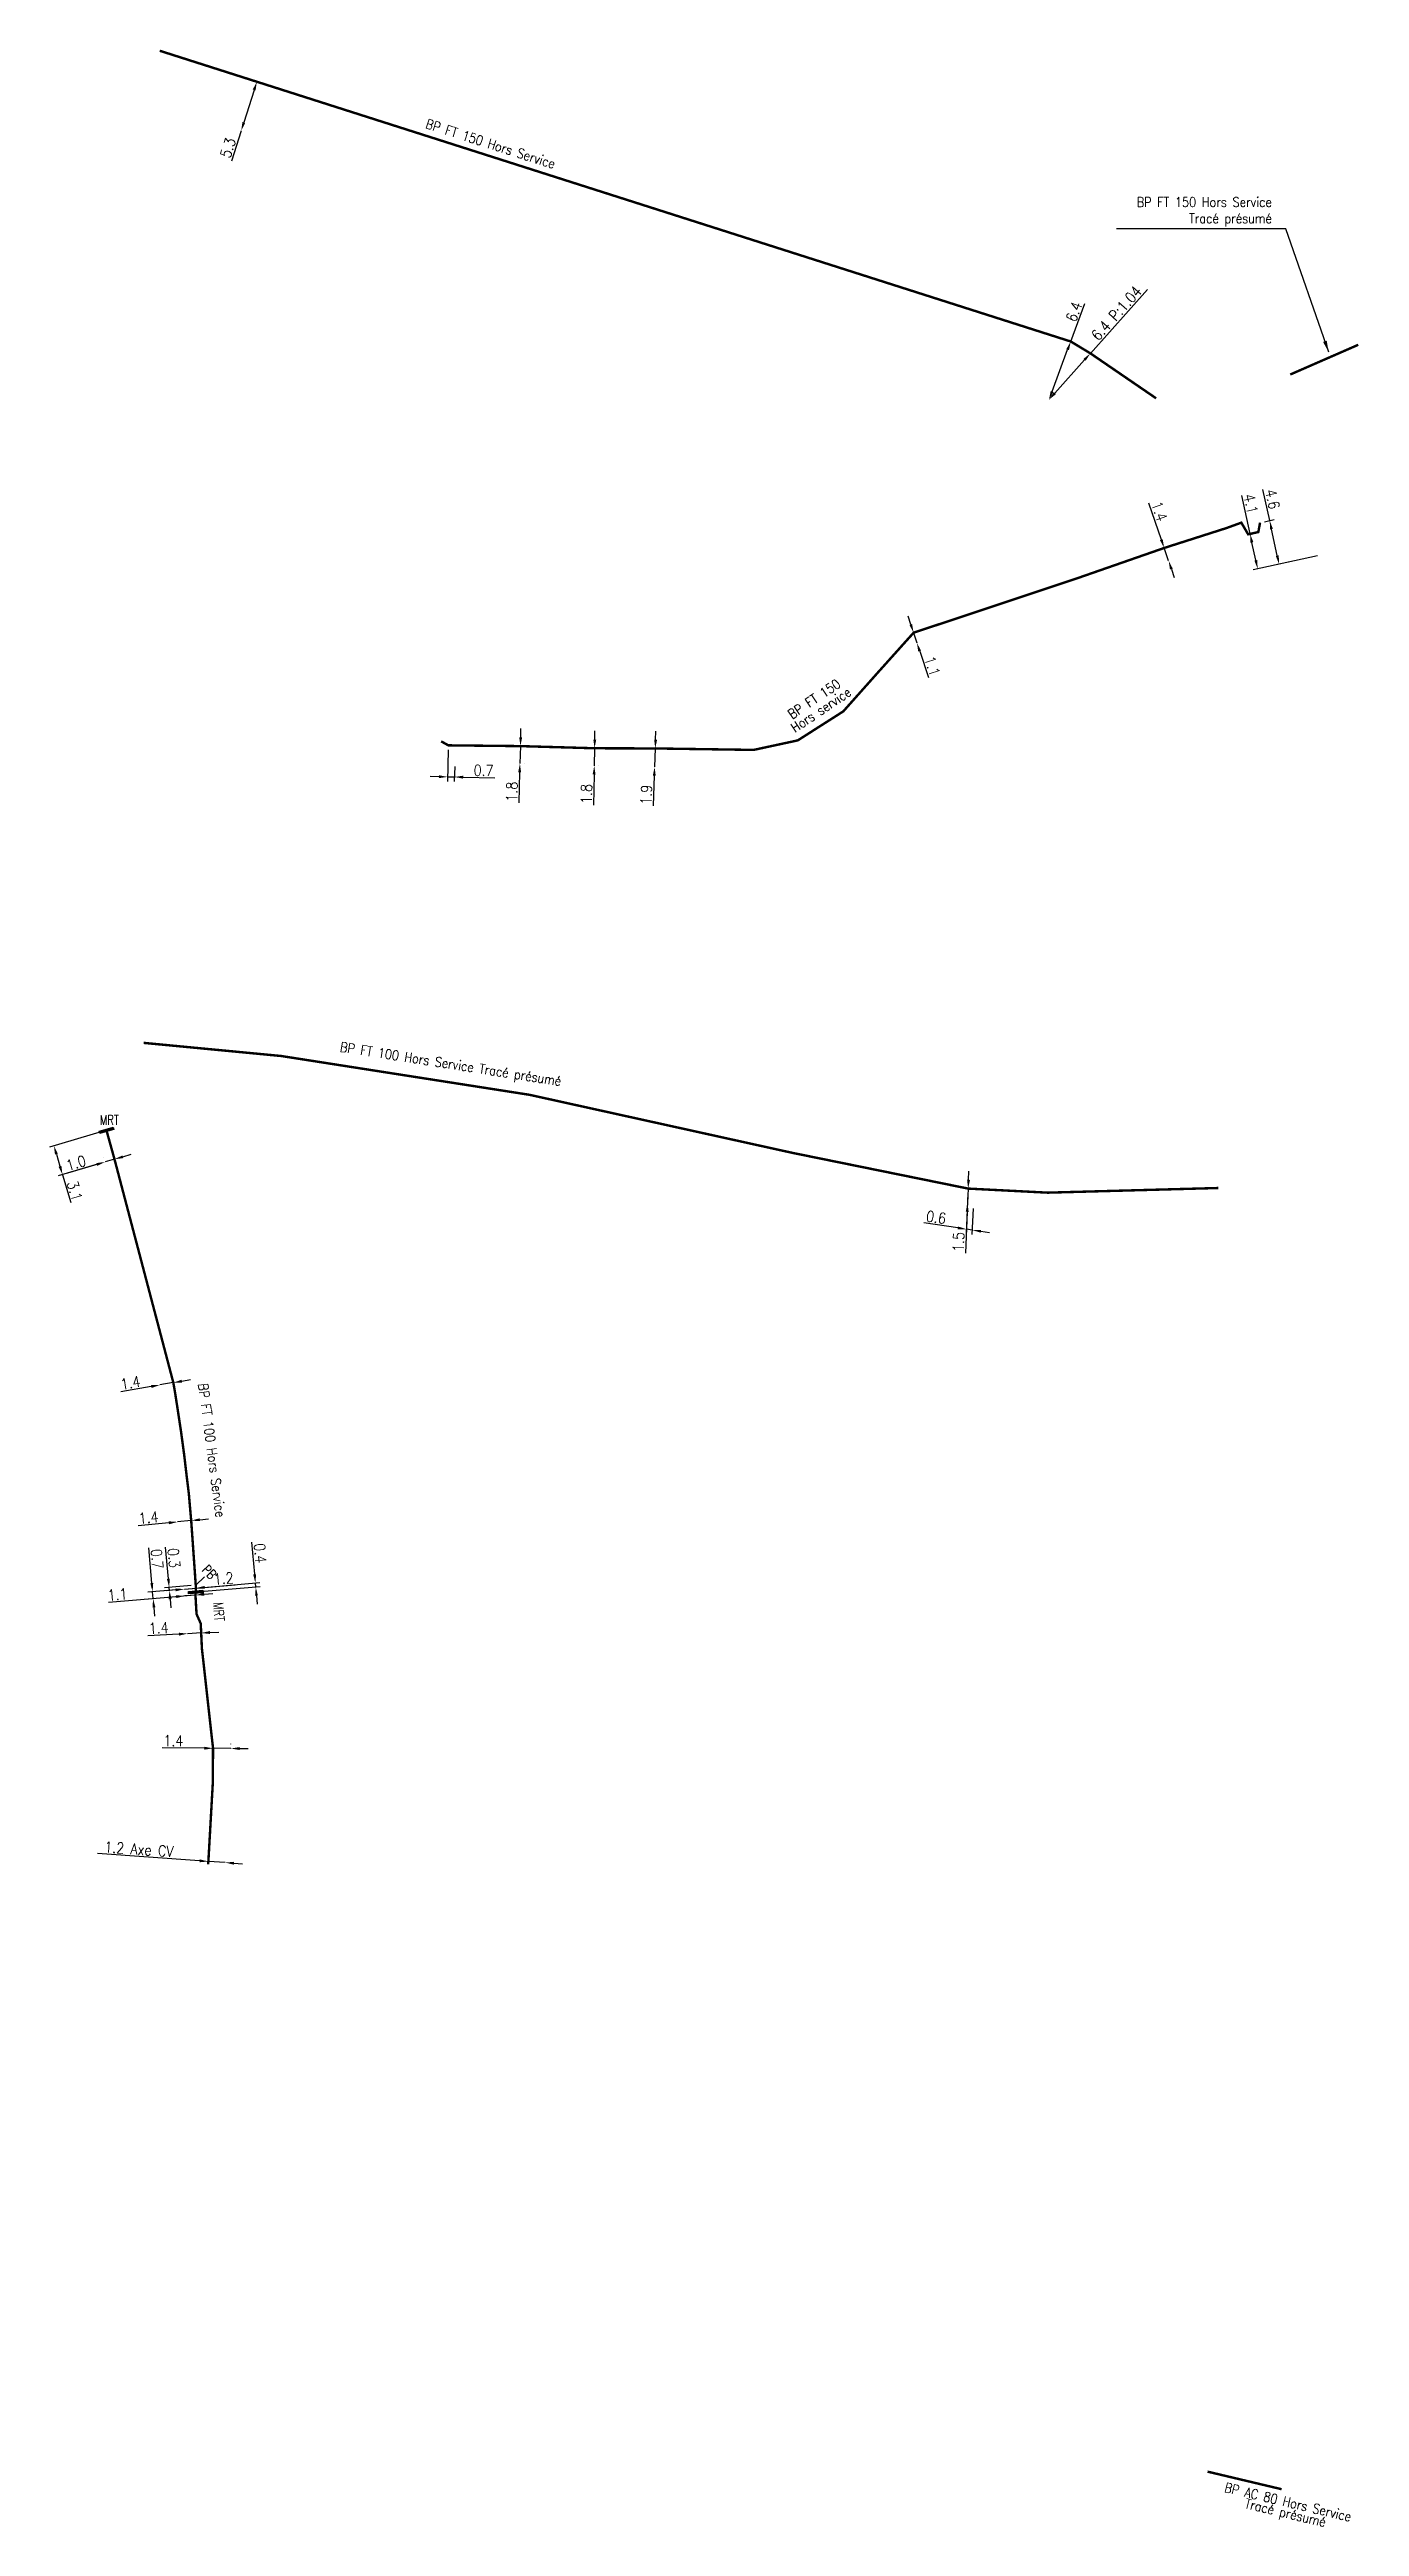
# Model space of a CAD drawing. Header units: millimetres. Extents: x 185000 to 186000, y 128000 to 129005.
# Drawn here: x 185131.6 to 185266.6, y 128466.4 to 128721.6 of the extents above; entities that cross this region are included whole.
import ezdxf
from ezdxf.enums import TextEntityAlignment as Align

# ---------------------------------------------------------------- set-up
doc = ezdxf.new("R2010")
doc.units = ezdxf.units.MM
doc.header["$PDMODE"] = 34
doc.linetypes.add('L_25_FT', pattern=[2000, 1000, 1000])
doc.layers.get('0').update_dxf_attribs({"linetype": 'CONTINUOUS'})
doc.layers.get('DEFPOINTS').update_dxf_attribs({"linetype": 'CONTINUOUS'})
doc.layers.add('L_908', color=5, linetype='CONTINUOUS')
doc.styles.add('G_ROMANS', font='ROMANS.SHX', dxfattribs={"width": 0.75})
doc.styles.get("Standard").update_dxf_attribs({"font": 'romans.shx', "width": 0.85})
doc.linetypes.add('BP_HS', pattern='A,2,-1,["G",Standard,S=0.85,R=0,X=-0.27,Y=-0.4],-1', length=4)
doc.dimstyles.get("Standard").update_dxf_attribs({"dimtxt": 1.5, "dimasz": 1.2, "dimexe": 0.625, "dimexo": 0.625, "dimgap": 0.25, "dimtad": 1, "dimdec": 1, "dimzin": 0, "dimdsep": 46, "dimtxsty": 'Standard', "dimcen": -0.5, "dimadec": 0, "dimazin": 0, "dimtfac": 1, "dimtdec": 1, "dimtmove": 0, "dimatfit": 3, "dimfxl": 0, "dimtolj": 1, "dimtzin": 0, "dimarcsym": 0})

msp = doc.modelspace()

# ---------------------------------------------------------------- texts
at = {"layer": 'L_908', "linetype": 'L_25_FT', "width": 0.85}
for s, rotation, p in [('BP FT 150 Hors Service', 342.3005, (185177.06, 128711.91)), ('BP FT 150', 33.8927, (185210.39, 128654.7)), ('Hors service', 33.8927, (185211.07, 128653.6)), ('BP FT 100 Hors Service Tracé présumé', 351.1091, (185172.93, 128616.96)), ('BP FT 100 Hors Service', 277.5571, (185148.37, 128577.31)), ('BP AC 80 Hors Service', 346.6577, (185259.2, 128468.98)), ('Tracé présumé', 346.6577, (185258.9, 128467.69))]:
    msp.add_text(s, height=1, rotation=rotation, dxfattribs=at).set_placement(p, align=Align.MIDDLE)
at = {"layer": 'L_908', "linetype": 'Continuous', "insert": (185257.53, 128704.88), "char_height": 1, "attachment_point": 6}
msp.add_mtext('BP FT 150 Hors Service\\PTracé présumé', dxfattribs=at)

# ---------------------------------------------------------------- blocks, each defined once
blk = doc.blocks.new('*D0')
at = {"layer": 'DEFPOINTS', "color": 0, "linetype": 'Continuous', "transparency": 16777216}
for p in [(185180.13, 128649.84), (185180.08, 128648.04), (185180.08, 128648.04)]:
    blk.add_point(p, dxfattribs=at)
at = {"layer": 'L_908', "color": 0, "linetype": 'Continuous', "lineweight": -2, "transparency": 16777216}
for p, q in [((185180.16, 128650.74), (185180.18, 128651.64)), ((185180.13, 128649.84), (185180.08, 128648.04)), ((185180.6, 128649.83), (185180.6, 128649.83)), ((185180.05, 128647.14), (185179.96, 128644)), ((185180.55, 128648.03), (185180.55, 128648.03))]:
    blk.add_line(p, q, dxfattribs=at)
at = {"layer": 'L_908', "color": 0, "linetype": 'Continuous', "transparency": 16777216}
for points in [[(185180.01, 128650.75), (185180.31, 128650.74), (185180.13, 128649.84)], [(185179.9, 128647.15), (185180.2, 128647.14), (185180.08, 128648.04)]]:
    blk.add_solid(points, dxfattribs=at)
at = {"layer": 'L_908', "color": 0, "linetype": 'Continuous', "transparency": 16777216, "insert": (185179.24, 128645.15), "char_height": 1.125, "attachment_point": 5, "rotation": 88.3059}
blk.add_mtext('\\A1;1.8', dxfattribs=at)
blk = doc.blocks.new('*D1')
at = {"layer": 'DEFPOINTS', "color": 0, "linetype": 'Continuous', "transparency": 16777216}
for p in [(185194.02, 128649.6), (185193.95, 128647.7), (185193.95, 128647.7)]:
    blk.add_point(p, dxfattribs=at)
at = {"layer": 'L_908', "color": 0, "linetype": 'Continuous', "lineweight": -2, "transparency": 16777216}
for p, q in [((185194.06, 128650.5), (185194.09, 128651.39)), ((185194.02, 128649.6), (185193.95, 128647.7)), ((185193.92, 128646.8), (185193.81, 128643.7))]:
    blk.add_line(p, q, dxfattribs=at)
at = {"layer": 'L_908', "color": 0, "linetype": 'Continuous', "transparency": 16777216}
for points in [[(185193.91, 128650.5), (185194.21, 128650.49), (185194.02, 128649.6)], [(185193.77, 128646.8), (185194.07, 128646.79), (185193.95, 128647.7)]]:
    blk.add_solid(points, dxfattribs=at)
at = {"layer": 'L_908', "color": 0, "linetype": 'Continuous', "transparency": 16777216, "insert": (185193.1, 128644.83), "char_height": 1.125, "attachment_point": 5, "rotation": 87.8875}
blk.add_mtext('\\A1;1.9', dxfattribs=at)
blk = doc.blocks.new('*D2')
at = {"layer": 'DEFPOINTS', "color": 0, "linetype": 'Continuous', "transparency": 16777216}
for p in [(185187.77, 128649.62), (185187.74, 128647.82), (185187.74, 128647.82)]:
    blk.add_point(p, dxfattribs=at)
at = {"layer": 'L_908', "color": 0, "linetype": 'Continuous', "lineweight": -2, "transparency": 16777216}
for p, q in [((185187.79, 128650.52), (185187.8, 128651.42)), ((185187.77, 128649.62), (185187.74, 128647.82)), ((185188.24, 128649.61), (185188.24, 128649.61)), ((185187.72, 128646.92), (185187.66, 128643.77)), ((185188.2, 128647.81), (185188.2, 128647.81))]:
    blk.add_line(p, q, dxfattribs=at)
at = {"layer": 'L_908', "color": 0, "linetype": 'Continuous', "transparency": 16777216}
for points in [[(185187.64, 128650.52), (185187.94, 128650.51), (185187.77, 128649.62)], [(185187.57, 128646.92), (185187.87, 128646.91), (185187.74, 128647.82)]]:
    blk.add_solid(points, dxfattribs=at)
at = {"layer": 'L_908', "color": 0, "linetype": 'Continuous', "transparency": 16777216, "insert": (185186.93, 128644.91), "char_height": 1.125, "attachment_point": 5, "rotation": 88.9071}
blk.add_mtext('\\A1;1.8', dxfattribs=at)
blk = doc.blocks.new('*D3')
at = {"layer": 'DEFPOINTS', "color": 0, "linetype": 'Continuous', "transparency": 16777216}
for p in [(185220.63, 128661.52), (185220.63, 128661.52), (185220.97, 128660.48)]:
    blk.add_point(p, dxfattribs=at)
at = {"layer": 'L_908', "color": 0, "linetype": 'Continuous', "lineweight": -2, "transparency": 16777216}
for p, q in [((185220.34, 128662.37), (185220.06, 128663.23)), ((185220.63, 128661.52), (185220.97, 128660.48)), ((185221.26, 128659.62), (185222.16, 128656.9))]:
    blk.add_line(p, q, dxfattribs=at)
at = {"layer": 'L_908', "color": 0, "linetype": 'Continuous', "transparency": 16777216}
for points in [[(185220.48, 128662.42), (185220.2, 128662.33), (185220.63, 128661.52)], [(185221.4, 128659.67), (185221.11, 128659.57), (185220.97, 128660.48)]]:
    blk.add_solid(points, dxfattribs=at)
at = {"layer": 'L_908', "color": 0, "linetype": 'Continuous', "transparency": 16777216, "insert": (185222.56, 128658.07), "char_height": 1.125, "attachment_point": 5, "rotation": 288.4004}
blk.add_mtext('\\A1;1.1', dxfattribs=at)
blk = doc.blocks.new('*D4')
at = {"layer": 'DEFPOINTS', "color": 0, "linetype": 'Continuous', "transparency": 16777216}
for p in [(185246.44, 128670.25), (185246.9, 128668.93), (185246.9, 128668.93)]:
    blk.add_point(p, dxfattribs=at)
at = {"layer": 'L_908', "color": 0, "linetype": 'Continuous', "lineweight": -2, "transparency": 16777216}
for p, q in [((185246.15, 128671.1), (185244.86, 128674.87)), ((185246.9, 128668.93), (185246.44, 128670.25)), ((185247.19, 128668.08), (185247.48, 128667.22))]:
    blk.add_line(p, q, dxfattribs=at)
at = {"layer": 'L_908', "color": 0, "linetype": 'Continuous', "transparency": 16777216}
for points in [[(185246.29, 128671.15), (185246.01, 128671.05), (185246.44, 128670.25)], [(185247.33, 128668.12), (185247.04, 128668.03), (185246.9, 128668.93)]]:
    blk.add_solid(points, dxfattribs=at)
at = {"layer": 'L_908', "color": 0, "linetype": 'Continuous', "transparency": 16777216, "insert": (185245.94, 128674.03), "char_height": 1.125, "attachment_point": 5, "rotation": 288.8755}
blk.add_mtext('\\A1;1.4', dxfattribs=at)
blk = doc.blocks.new('*D5')
at = {"layer": 'DEFPOINTS', "color": 0, "linetype": 'Continuous', "transparency": 16777216}
for p in [(185256.32, 128672.86), (185262.67, 128669.54), (185258.28, 128668.58)]:
    blk.add_point(p, dxfattribs=at)
at = {"layer": 'L_908', "color": 0, "linetype": 'Continuous', "lineweight": -2, "transparency": 16777216}
for p, q in [((185257.31, 128673.08), (185256.61, 128676.28)), ((185256.78, 128672.96), (185257.76, 128673.18)), ((185258.09, 128669.46), (185257.5, 128672.2)), ((185262.22, 128669.44), (185257.82, 128668.48))]:
    blk.add_line(p, q, dxfattribs=at)
at = {"layer": 'L_908', "color": 0, "linetype": 'Continuous', "transparency": 16777216}
for points in [[(185257.64, 128672.23), (185257.35, 128672.17), (185257.31, 128673.08)], [(185258.24, 128669.49), (185257.94, 128669.43), (185258.28, 128668.58)]]:
    blk.add_solid(points, dxfattribs=at)
at = {"layer": 'L_908', "color": 0, "linetype": 'Continuous', "transparency": 16777216, "insert": (185257.6, 128675.28), "char_height": 1.125, "attachment_point": 5, "rotation": 282.2547}
blk.add_mtext('\\A1;4.6', dxfattribs=at)
blk = doc.blocks.new('*D6')
at = {"layer": 'DEFPOINTS', "color": 0, "linetype": 'Continuous', "transparency": 16777216}
for p in [(185255.29, 128671.7), (185262.67, 128669.54), (185256.07, 128668.1)]:
    blk.add_point(p, dxfattribs=at)
at = {"layer": 'L_908', "color": 0, "linetype": 'Continuous', "lineweight": -2, "transparency": 16777216}
for p, q in [((185255.29, 128671.7), (185254.43, 128675.67)), ((185255.88, 128668.98), (185255.48, 128670.82)), ((185262.22, 128669.44), (185255.61, 128668))]:
    blk.add_line(p, q, dxfattribs=at)
at = {"layer": 'L_908', "color": 0, "linetype": 'Continuous', "transparency": 16777216}
for points in [[(185255.63, 128670.86), (185255.33, 128670.79), (185255.29, 128671.7)], [(185256.03, 128669.01), (185255.73, 128668.95), (185256.07, 128668.1)]]:
    blk.add_solid(points, dxfattribs=at)
at = {"layer": 'L_908', "color": 0, "linetype": 'Continuous', "transparency": 16777216, "insert": (185255.38, 128674.8), "char_height": 1.125, "attachment_point": 5, "rotation": 282.2547}
blk.add_mtext('\\A1;4.1', dxfattribs=at)
blk = doc.blocks.new('*D7')
at = {"layer": 'DEFPOINTS', "color": 0, "linetype": 'Continuous', "transparency": 16777216}
for p in [(185172.71, 128649.92), (185173.33, 128646.66), (185173.37, 128648.2)]:
    blk.add_point(p, dxfattribs=at)
at = {"layer": 'L_908', "color": 0, "linetype": 'Continuous', "lineweight": -2, "transparency": 16777216}
for p, q in [((185172.7, 128649.45), (185172.62, 128646.2)), ((185171.73, 128646.69), (185170.83, 128646.72)), ((185172.63, 128646.67), (185173.33, 128646.66)), ((185173.36, 128647.73), (185173.32, 128646.19)), ((185174.23, 128646.64), (185177.51, 128646.56))]:
    blk.add_line(p, q, dxfattribs=at)
at = {"layer": 'L_908', "color": 0, "linetype": 'Continuous', "transparency": 16777216}
for points in [[(185171.74, 128646.84), (185171.73, 128646.54), (185172.63, 128646.67)], [(185174.24, 128646.79), (185174.23, 128646.49), (185173.33, 128646.66)]]:
    blk.add_solid(points, dxfattribs=at)
at = {"layer": 'L_908', "color": 0, "linetype": 'Continuous', "transparency": 16777216, "insert": (185176.34, 128647.34), "char_height": 1.125, "attachment_point": 5, "rotation": 358.656}
blk.add_mtext('\\A1;0.7', dxfattribs=at)
blk = doc.blocks.new('*D40')
at = {"layer": 'DEFPOINTS', "color": 0, "linetype": 'Continuous', "transparency": 16777216}
for p in [(185147.99, 128534.95), (185149.72, 128534.83), (185149.72, 128534.83)]:
    blk.add_point(p, dxfattribs=at)
at = {"layer": 'L_908', "color": 0, "linetype": 'Continuous', "lineweight": -2, "transparency": 16777216}
for p, q in [((185147.09, 128535.01), (185136.58, 128535.75)), ((185149.72, 128534.83), (185147.99, 128534.95)), ((185150.62, 128534.76), (185151.52, 128534.7))]:
    blk.add_line(p, q, dxfattribs=at)
at = {"layer": 'L_908', "color": 0, "linetype": 'Continuous', "transparency": 16777216}
for points in [[(185147.1, 128535.16), (185147.08, 128534.86), (185147.99, 128534.95)], [(185150.63, 128534.91), (185150.61, 128534.61), (185149.72, 128534.83)]]:
    blk.add_solid(points, dxfattribs=at)
at = {"layer": 'L_908', "color": 0, "linetype": 'Continuous', "transparency": 16777216, "insert": (185140.84, 128536.2), "char_height": 1.125, "attachment_point": 5, "rotation": 355.9779}
blk.add_mtext('\\A1;1.2 Axe CV', dxfattribs=at)
blk = doc.blocks.new('*D41')
at = {"layer": 'DEFPOINTS', "color": 0, "linetype": 'Continuous', "transparency": 16777216}
for p in [(185148.47, 128546.6), (185148.47, 128546.6), (185150.3, 128546.57)]:
    blk.add_point(p, dxfattribs=at)
at = {"layer": 'L_908', "color": 0, "linetype": 'Continuous', "lineweight": -2, "transparency": 16777216}
for p, q in [((185147.57, 128546.61), (185143.24, 128546.64)), ((185150.3, 128547.04), (185150.3, 128547.05)), ((185150.3, 128546.58), (185148.47, 128546.6)), ((185151.2, 128546.58), (185152.1, 128546.57))]:
    blk.add_line(p, q, dxfattribs=at)
at = {"layer": 'L_908', "color": 0, "linetype": 'Continuous', "transparency": 16777216}
for points in [[(185147.57, 128546.76), (185147.57, 128546.46), (185148.47, 128546.6)], [(185151.2, 128546.73), (185151.2, 128546.43), (185150.3, 128546.58)]]:
    blk.add_solid(points, dxfattribs=at)
at = {"layer": 'L_908', "color": 0, "linetype": 'Continuous', "transparency": 16777216, "insert": (185144.39, 128547.38), "char_height": 1.125, "attachment_point": 5, "rotation": 359.5088}
blk.add_mtext('\\A1;1.4', dxfattribs=at)
blk = doc.blocks.new('*D48')
at = {"layer": 'DEFPOINTS', "color": 0, "linetype": 'Continuous', "transparency": 16777216}
for p in [(185137.36, 128607), (185137.36, 128607), (185138.32, 128607.28)]:
    blk.add_point(p, dxfattribs=at)
at = {"layer": 'L_908', "color": 0, "linetype": 'Continuous', "lineweight": -2, "transparency": 16777216}
for p, q in [((185136.5, 128606.74), (185133.49, 128605.85)), ((185137.23, 128607.45), (185137.23, 128607.45)), ((185138.32, 128607.28), (185137.36, 128607)), ((185138.19, 128607.73), (185138.19, 128607.73)), ((185139.18, 128607.54), (185140.04, 128607.8))]:
    blk.add_line(p, q, dxfattribs=at)
at = {"layer": 'L_908', "color": 0, "linetype": 'Continuous', "transparency": 16777216}
for points in [[(185136.46, 128606.89), (185136.54, 128606.6), (185137.36, 128607)], [(185139.14, 128607.68), (185139.22, 128607.4), (185138.32, 128607.28)]]:
    blk.add_solid(points, dxfattribs=at)
at = {"layer": 'L_908', "color": 0, "linetype": 'Continuous', "transparency": 16777216, "insert": (185134.35, 128606.89), "char_height": 1.125, "attachment_point": 5, "rotation": 16.5289}
blk.add_mtext('\\A1;1.0', dxfattribs=at)
blk = doc.blocks.new('*D49')
at = {"layer": 'DEFPOINTS', "color": 0, "linetype": 'Continuous', "transparency": 16777216}
for p in [(185145.52, 128563), (185145.52, 128563), (185146.71, 128563.1)]:
    blk.add_point(p, dxfattribs=at)
at = {"layer": 'L_908', "color": 0, "linetype": 'Continuous', "lineweight": -2, "transparency": 16777216}
for p, q in [((185144.62, 128562.92), (185143.72, 128562.84)), ((185145.52, 128563), (185146.71, 128563.1)), ((185147.61, 128563.18), (185150.74, 128563.45))]:
    blk.add_line(p, q, dxfattribs=at)
at = {"layer": 'L_908', "color": 0, "linetype": 'Continuous', "transparency": 16777216}
for points in [[(185144.61, 128563.07), (185144.63, 128562.77), (185145.52, 128563)], [(185147.6, 128563.33), (185147.62, 128563.03), (185146.71, 128563.1)]]:
    blk.add_solid(points, dxfattribs=at)
at = {"layer": 'L_908', "color": 0, "linetype": 'Continuous', "transparency": 16777216, "insert": (185149.56, 128564.1), "char_height": 1.125, "attachment_point": 5, "rotation": 4.9445}
blk.add_mtext('\\A1;1.2', dxfattribs=at)
blk = doc.blocks.new('*D50')
at = {"layer": 'DEFPOINTS', "color": 0, "linetype": 'Continuous', "transparency": 16777216}
for p in [(185143, 128584.03), (185143, 128584.03), (185144.38, 128584.27)]:
    blk.add_point(p, dxfattribs=at)
at = {"layer": 'L_908', "color": 0, "linetype": 'Continuous', "lineweight": -2, "transparency": 16777216}
for p, q in [((185142.11, 128583.87), (185138.98, 128583.32)), ((185144.38, 128584.27), (185143, 128584.03)), ((185145.27, 128584.43), (185146.15, 128584.58))]:
    blk.add_line(p, q, dxfattribs=at)
at = {"layer": 'L_908', "color": 0, "linetype": 'Continuous', "transparency": 16777216}
for points in [[(185142.09, 128584.02), (185142.14, 128583.72), (185143, 128584.03)], [(185145.24, 128584.57), (185145.29, 128584.28), (185144.38, 128584.27)]]:
    blk.add_solid(points, dxfattribs=at)
at = {"layer": 'L_908', "color": 0, "linetype": 'Continuous', "transparency": 16777216, "insert": (185139.97, 128584.25), "char_height": 1.125, "attachment_point": 5, "rotation": 10.0044}
blk.add_mtext('\\A1;1.4', dxfattribs=at)
blk = doc.blocks.new('*D51')
at = {"layer": 'DEFPOINTS', "color": 0, "linetype": 'Continuous', "transparency": 16777216}
for p in [(185144.82, 128569.92), (185144.82, 128569.92), (185146.22, 128570.06)]:
    blk.add_point(p, dxfattribs=at)
at = {"layer": 'L_908', "color": 0, "linetype": 'Continuous', "lineweight": -2, "transparency": 16777216}
for p, q in [((185143.93, 128569.83), (185140.76, 128569.51)), ((185146.22, 128570.06), (185144.82, 128569.92)), ((185147.11, 128570.15), (185148.01, 128570.24))]:
    blk.add_line(p, q, dxfattribs=at)
at = {"layer": 'L_908', "color": 0, "linetype": 'Continuous', "transparency": 16777216}
for points in [[(185143.91, 128569.98), (185143.94, 128569.68), (185144.82, 128569.92)], [(185147.1, 128570.3), (185147.13, 128570), (185146.22, 128570.06)]]:
    blk.add_solid(points, dxfattribs=at)
at = {"layer": 'L_908', "color": 0, "linetype": 'Continuous', "transparency": 16777216, "insert": (185141.82, 128570.37), "char_height": 1.125, "attachment_point": 5, "rotation": 5.7744}
blk.add_mtext('\\A1;1.4', dxfattribs=at)
blk = doc.blocks.new('L_340_13')
at = {"color": 0, "linetype": 'Continuous', "flags": 128}
blk.add_lwpolyline([(0, 0), (0, 1.25)], dxfattribs=at)
at = {"color": 0, "linetype": 'Continuous', "style": 'G_ROMANS', "width": 0.75}
blk.add_text('PB', height=1, dxfattribs=at).set_placement((0, 1.95), align=Align.MIDDLE)
at = {"color": 0, "linetype": 'Continuous', "width": 0.75, "flags": 3}
for tag, p in [('DEF_LEG', (0, -10)), ('DEF_COUP', (0, -12.5)), ('DEF_TYPE', (0, -15))]:
    blk.add_attdef(tag, text='', height=1.2, dxfattribs=at).set_placement(p, align=Align.MIDDLE)
blk = doc.blocks.new('L_340_17')
at = {"linetype": 'Continuous'}
blk.add_hatch(color=0, dxfattribs=at).paths.add_polyline_path([(0.125, 0.75), (-0.125, 0.75), (-0.125, -0.75), (0.125, -0.75)])
at = {"color": 0, "linetype": 'Continuous'}
blk.add_lwpolyline([(-0.125, 0.75), (0.125, 0.75), (0.125, -0.75), (-0.125, -0.75)], close=True, dxfattribs=at)
at = {"color": 0, "linetype": 'Continuous', "style": 'G_ROMANS', "width": 0.75}
for tag, height, flags, p in [('MRT', 1.5, 8, (0, 3)), ('DEF_LEG', 1.2, 3, (0, -5)), ('DEF_COUP', 1.2, 3, (0, -7.5)), ('DEF_TYPE', 1.2, 3, (0, -10))]:
    blk.add_attdef(tag, text='', height=height, dxfattribs=dict(at, flags=flags)).set_placement(p, align=Align.MIDDLE)
blk = doc.blocks.new('*D52')
at = {"layer": 'DEFPOINTS', "color": 0, "linetype": 'Continuous', "transparency": 16777216}
for p in [(185137.49, 128610.27), (185132.96, 128605.69), (185137.36, 128607)]:
    blk.add_point(p, dxfattribs=at)
at = {"layer": 'L_908', "color": 0, "linetype": 'Continuous', "lineweight": -2, "transparency": 16777216}
for p, q in [((185137.04, 128610.14), (185131.63, 128608.53)), ((185132.33, 128607.8), (185132.7, 128606.56)), ((185136.91, 128606.87), (185132.51, 128605.56)), ((185132.96, 128605.69), (185133.82, 128602.81))]:
    blk.add_line(p, q, dxfattribs=at)
at = {"layer": 'L_908', "color": 0, "linetype": 'Continuous', "transparency": 16777216}
for points in [[(185132.48, 128607.85), (185132.19, 128607.76), (185132.08, 128608.67)], [(185132.85, 128606.6), (185132.56, 128606.51), (185132.96, 128605.69)]]:
    blk.add_solid(points, dxfattribs=at)
at = {"layer": 'L_908', "color": 0, "linetype": 'Continuous', "transparency": 16777216, "insert": (185134.23, 128604.03), "char_height": 1.125, "attachment_point": 5, "rotation": 286.5289}
blk.add_mtext('\\A1;3.1', dxfattribs=at)
blk = doc.blocks.new('*D53')
at = {"layer": 'DEFPOINTS', "color": 0, "linetype": 'Continuous', "transparency": 16777216}
for p in [(185145.85, 128558.41), (185145.85, 128558.41), (185147.25, 128558.48)]:
    blk.add_point(p, dxfattribs=at)
at = {"layer": 'L_908', "color": 0, "linetype": 'Continuous', "lineweight": -2, "transparency": 16777216}
for p, q in [((185144.95, 128558.36), (185141.77, 128558.19)), ((185147.25, 128558.48), (185145.85, 128558.41)), ((185148.15, 128558.53), (185149.05, 128558.57))]:
    blk.add_line(p, q, dxfattribs=at)
at = {"layer": 'L_908', "color": 0, "linetype": 'Continuous', "transparency": 16777216}
for points in [[(185144.95, 128558.51), (185144.96, 128558.21), (185145.85, 128558.41)], [(185148.14, 128558.68), (185148.16, 128558.38), (185147.25, 128558.48)]]:
    blk.add_solid(points, dxfattribs=at)
at = {"layer": 'L_908', "color": 0, "linetype": 'Continuous', "transparency": 16777216, "insert": (185142.87, 128559), "char_height": 1.125, "attachment_point": 5, "rotation": 3.0305}
blk.add_mtext('\\A1;1.4', dxfattribs=at)
blk = doc.blocks.new('*D54')
at = {"layer": 'DEFPOINTS', "color": 0, "linetype": 'Continuous', "transparency": 16777216}
for p in [(185142.24, 128562.71), (185145.52, 128563), (185146.66, 128562.39)]:
    blk.add_point(p, dxfattribs=at)
at = {"layer": 'L_908', "color": 0, "linetype": 'Continuous', "lineweight": -2, "transparency": 16777216}
for p, q in [((185142.16, 128563.61), (185141.85, 128567.24)), ((185145.05, 128562.96), (185141.77, 128562.67)), ((185146.2, 128562.35), (185141.83, 128561.98)), ((185142.3, 128562.02), (185142.24, 128562.71)), ((185142.38, 128561.12), (185142.45, 128560.22))]:
    blk.add_line(p, q, dxfattribs=at)
at = {"layer": 'L_908', "color": 0, "linetype": 'Continuous', "transparency": 16777216}
for points in [[(185142.31, 128563.62), (185142.01, 128563.6), (185142.24, 128562.71)], [(185142.53, 128561.13), (185142.23, 128561.11), (185142.3, 128562.02)]]:
    blk.add_solid(points, dxfattribs=at)
at = {"layer": 'L_908', "color": 0, "linetype": 'Continuous', "transparency": 16777216, "insert": (185142.7, 128566.12), "char_height": 1.125, "attachment_point": 5, "rotation": 274.9445}
blk.add_mtext('\\A1;0.7', dxfattribs=at)
blk = doc.blocks.new('*D55')
at = {"layer": 'DEFPOINTS', "color": 0, "linetype": 'Continuous', "transparency": 16777216}
for p in [(185145.57, 128562.3), (185145.57, 128562.3), (185146.66, 128562.39)]:
    blk.add_point(p, dxfattribs=at)
at = {"layer": 'L_908', "color": 0, "linetype": 'Continuous', "lineweight": -2, "transparency": 16777216}
for p, q in [((185144.67, 128562.22), (185137.71, 128561.62)), ((185146.66, 128562.39), (185145.57, 128562.3)), ((185147.56, 128562.47), (185148.46, 128562.55))]:
    blk.add_line(p, q, dxfattribs=at)
at = {"layer": 'L_908', "color": 0, "linetype": 'Continuous', "transparency": 16777216}
for points in [[(185144.66, 128562.37), (185144.68, 128562.07), (185145.57, 128562.3)], [(185147.55, 128562.62), (185147.57, 128562.32), (185146.66, 128562.39)]]:
    blk.add_solid(points, dxfattribs=at)
at = {"layer": 'L_908', "color": 0, "linetype": 'Continuous', "transparency": 16777216, "insert": (185138.63, 128562.45), "char_height": 1.125, "attachment_point": 5, "rotation": 4.9445}
blk.add_mtext('\\A1;1.1', dxfattribs=at)
blk = doc.blocks.new('*D56')
at = {"layer": 'DEFPOINTS', "color": 0, "linetype": 'Continuous', "transparency": 16777216}
for p in [(185143.98, 128562.86), (185145.52, 128563), (185146.69, 128563.4)]:
    blk.add_point(p, dxfattribs=at)
at = {"layer": 'L_908', "color": 0, "linetype": 'Continuous', "lineweight": -2, "transparency": 16777216}
for p, q in [((185143.87, 128564.06), (185143.59, 128567.33)), ((185146.22, 128563.36), (185143.48, 128563.12)), ((185145.05, 128562.96), (185143.51, 128562.82)), ((185143.98, 128562.86), (185143.95, 128563.16)), ((185144.05, 128561.97), (185144.13, 128561.07))]:
    blk.add_line(p, q, dxfattribs=at)
at = {"layer": 'L_908', "color": 0, "linetype": 'Continuous', "transparency": 16777216}
for points in [[(185144.02, 128564.07), (185143.72, 128564.05), (185143.95, 128563.16)], [(185144.2, 128561.98), (185143.9, 128561.95), (185143.98, 128562.86)]]:
    blk.add_solid(points, dxfattribs=at)
at = {"layer": 'L_908', "color": 0, "linetype": 'Continuous', "transparency": 16777216, "insert": (185144.44, 128566.21), "char_height": 1.125, "attachment_point": 5, "rotation": 274.9445}
blk.add_mtext('\\A1;0.3', dxfattribs=at)
blk = doc.blocks.new('*D57')
at = {"layer": 'DEFPOINTS', "color": 0, "linetype": 'Continuous', "transparency": 16777216}
for p in [(185145.52, 128563), (185146.69, 128562.7), (185152.83, 128563.63)]:
    blk.add_point(p, dxfattribs=at)
at = {"layer": 'L_908', "color": 0, "linetype": 'Continuous', "lineweight": -2, "transparency": 16777216}
for p, q in [((185152.76, 128564.53), (185152.47, 128567.84)), ((185145.98, 128563.04), (185153.3, 128563.67)), ((185147.15, 128562.74), (185153.33, 128563.27)), ((185152.87, 128563.23), (185152.83, 128563.63)), ((185152.95, 128562.34), (185153.02, 128561.44))]:
    blk.add_line(p, q, dxfattribs=at)
at = {"layer": 'L_908', "color": 0, "linetype": 'Continuous', "transparency": 16777216}
for points in [[(185152.91, 128564.54), (185152.61, 128564.51), (185152.83, 128563.63)], [(185153.09, 128562.35), (185152.8, 128562.32), (185152.87, 128563.23)]]:
    blk.add_solid(points, dxfattribs=at)
at = {"layer": 'L_908', "color": 0, "linetype": 'Continuous', "transparency": 16777216, "insert": (185153.32, 128566.7), "char_height": 1.125, "attachment_point": 5, "rotation": 274.9445}
blk.add_mtext('\\A1;0.4', dxfattribs=at)
blk = doc.blocks.new('*D68')
at = {"layer": 'DEFPOINTS', "color": 0, "linetype": 'Continuous', "transparency": 16777216}
for p in [(185226.25, 128604.26), (185226.78, 128602.68), (185226.66, 128599.99)]:
    blk.add_point(p, dxfattribs=at)
at = {"layer": 'L_908', "color": 0, "linetype": 'Continuous', "lineweight": -2, "transparency": 16777216}
for p, q in [((185226.23, 128603.79), (185226.05, 128599.61)), ((185225.18, 128600.21), (185221.67, 128600.73)), ((185226.76, 128602.21), (185226.64, 128599.52)), ((185226.66, 128599.99), (185226.07, 128600.08)), ((185227.55, 128599.86), (185228.44, 128599.73))]:
    blk.add_line(p, q, dxfattribs=at)
at = {"layer": 'L_908', "color": 0, "linetype": 'Continuous', "transparency": 16777216}
for points in [[(185225.2, 128600.36), (185225.16, 128600.06), (185226.07, 128600.08)], [(185227.58, 128600.01), (185227.53, 128599.72), (185226.66, 128599.99)]]:
    blk.add_solid(points, dxfattribs=at)
at = {"layer": 'L_908', "color": 0, "linetype": 'Continuous', "transparency": 16777216, "insert": (185222.95, 128601.3), "char_height": 1.125, "attachment_point": 5, "rotation": 351.6319}
blk.add_mtext('\\A1;0.6', dxfattribs=at)
blk = doc.blocks.new('*D69')
at = {"layer": 'DEFPOINTS', "color": 0, "linetype": 'Continuous', "transparency": 16777216}
for p in [(185226.25, 128604.26), (185226.19, 128602.76), (185226.19, 128602.76)]:
    blk.add_point(p, dxfattribs=at)
at = {"layer": 'L_908', "color": 0, "linetype": 'Continuous', "lineweight": -2, "transparency": 16777216}
for p, q in [((185226.29, 128605.16), (185226.33, 128606.06)), ((185226.25, 128604.26), (185226.19, 128602.76)), ((185226.15, 128601.87), (185225.96, 128597.61))]:
    blk.add_line(p, q, dxfattribs=at)
at = {"layer": 'L_908', "color": 0, "linetype": 'Continuous', "transparency": 16777216}
for points in [[(185226.14, 128605.17), (185226.44, 128605.16), (185226.25, 128604.26)], [(185226, 128601.87), (185226.3, 128601.86), (185226.19, 128602.76)]]:
    blk.add_solid(points, dxfattribs=at)
at = {"layer": 'L_908', "color": 0, "linetype": 'Continuous', "transparency": 16777216, "insert": (185225.26, 128598.76), "char_height": 1.125, "attachment_point": 5, "rotation": 87.4587}
blk.add_mtext('\\A1;1.5', dxfattribs=at)
blk = doc.blocks.new('*D76')
at = {"layer": 'DEFPOINTS', "color": 0, "linetype": 'Continuous', "transparency": 16777216}
for p in [(185236.82, 128691.52), (185234.58, 128685.53), (185234.58, 128685.53)]:
    blk.add_point(p, dxfattribs=at)
at = {"layer": 'L_908', "color": 0, "linetype": 'Continuous', "lineweight": -2, "transparency": 16777216}
for p, q in [((185236.82, 128691.52), (185238.28, 128695.44)), ((185234.89, 128686.37), (185236.5, 128690.68))]:
    blk.add_line(p, q, dxfattribs=at)
at = {"layer": 'L_908', "color": 0, "linetype": 'Continuous', "transparency": 16777216}
for points in [[(185236.36, 128690.73), (185236.64, 128690.63), (185236.82, 128691.52)], [(185234.75, 128686.42), (185235.03, 128686.32), (185234.58, 128685.53)]]:
    blk.add_solid(points, dxfattribs=at)
at = {"layer": 'L_908', "color": 0, "linetype": 'Continuous', "transparency": 16777216, "insert": (185237.16, 128694.59), "char_height": 1.125, "attachment_point": 5, "rotation": 69.4856}
blk.add_mtext('\\A1;6.4', dxfattribs=at)
blk = doc.blocks.new('*D77')
at = {"layer": 'DEFPOINTS', "color": 0, "linetype": 'Continuous', "transparency": 16777216}
for p in [(185238.84, 128690.3), (185234.58, 128685.53), (185234.58, 128685.53)]:
    blk.add_point(p, dxfattribs=at)
at = {"layer": 'L_908', "color": 0, "linetype": 'Continuous', "lineweight": -2, "transparency": 16777216}
for p, q in [((185238.84, 128690.3), (185244.72, 128696.89)), ((185235.18, 128686.2), (185238.24, 128689.63))]:
    blk.add_line(p, q, dxfattribs=at)
at = {"layer": 'L_908', "color": 0, "linetype": 'Continuous', "transparency": 16777216}
for points in [[(185238.13, 128689.73), (185238.35, 128689.53), (185238.84, 128690.3)], [(185235.06, 128686.3), (185235.29, 128686.1), (185234.58, 128685.53)]]:
    blk.add_solid(points, dxfattribs=at)
at = {"layer": 'L_908', "color": 0, "linetype": 'Continuous', "transparency": 16777216, "insert": (185241.52, 128694.43), "char_height": 1.125, "attachment_point": 5, "rotation": 48.255}
blk.add_mtext('\\A1;6.4 P:1.04', dxfattribs=at)
blk = doc.blocks.new('*D78')
at = {"layer": 'DEFPOINTS', "color": 0, "linetype": 'Continuous', "transparency": 16777216}
for p in [(185152.98, 128718.28), (185151.37, 128713.23), (185151.37, 128713.23)]:
    blk.add_point(p, dxfattribs=at)
at = {"layer": 'L_908', "color": 0, "linetype": 'Continuous', "lineweight": -2, "transparency": 16777216}
for p, q in [((185152.71, 128717.42), (185151.64, 128714.09)), ((185151.37, 128713.23), (185150.37, 128710.11))]:
    blk.add_line(p, q, dxfattribs=at)
at = {"layer": 'L_908', "color": 0, "linetype": 'Continuous', "transparency": 16777216}
for points in [[(185152.56, 128717.47), (185152.85, 128717.38), (185152.98, 128718.28)], [(185151.5, 128714.13), (185151.78, 128714.04), (185151.37, 128713.23)]]:
    blk.add_solid(points, dxfattribs=at)
at = {"layer": 'L_908', "color": 0, "linetype": 'Continuous', "transparency": 16777216, "insert": (185150.01, 128711.47), "char_height": 1.125, "attachment_point": 5, "rotation": 72.2576}
blk.add_mtext('\\A1;5.3', dxfattribs=at)

# ---------------------------------------------------------------- dimensions: what is measured, and where the dimension line sits
at = {"layer": 'L_908', "linetype": 'Continuous'}
for base, p1, p2, angle, override, picture, middle in [((185151.37, 128713.23), (185152.98, 128718.28), (185151.37, 128713.23), 72.2576, {"dimscale": 0.75}, '*D78', (185150.73, 128711.24)), ((185234.58, 128685.53), (185236.82, 128691.52), (185234.58, 128685.53), 69.4856, {"dimscale": 0.75}, '*D76', (185237.87, 128694.32)), ((185246.9, 128668.93), (185246.44, 128670.25), (185246.9, 128668.93), 108.8755, {"dimscale": 0.75}, '*D4', (185245.23, 128673.79)), ((185258.28, 128668.58), (185256.32, 128672.86), (185262.67, 128669.54), 102.2547, {"dimscale": 0.75}, '*D5', (185256.86, 128675.12)), ((185220.63, 128661.52), (185220.97, 128660.48), (185220.63, 128661.52), 288.4004, {"dimscale": 0.75}, '*D3', (185221.85, 128657.83)), ((185180.08, 128648.04), (185180.13, 128649.84), (185180.08, 128648.04), 88.3059, {"dimscale": 0.75}, '*D0', (185179.99, 128645.12)), ((185187.74, 128647.82), (185187.77, 128649.62), (185187.74, 128647.82), 88.9071, {"dimscale": 0.75}, '*D2', (185187.68, 128644.9)), ((185193.95, 128647.7), (185194.02, 128649.6), (185193.95, 128647.7), 87.8875, {"dimscale": 0.75}, '*D1', (185193.85, 128644.8)), ((185173.33, 128646.66), (185172.71, 128649.92), (185173.37, 128648.2), 178.656, {"dimscale": 0.75}, '*D7', (185176.32, 128646.59)), ((185132.96, 128605.69), (185137.49, 128610.27), (185137.36, 128607), 106.5289, {"dimscale": 0.75}, '*D52', (185133.52, 128603.82)), ((185137.36, 128607), (185138.32, 128607.28), (185137.36, 128607), 16.5289, {"dimscale": 0.75}, '*D48', (185134.56, 128606.17)), ((185226.19, 128602.76), (185226.25, 128604.26), (185226.19, 128602.76), 87.4587, {"dimscale": 0.75, "dimatfit": 0}, '*D69', (185226.01, 128598.73)), ((185143, 128584.03), (185144.38, 128584.27), (185143, 128584.03), 10.0044, {"dimscale": 0.75}, '*D50', (185140.1, 128583.51)), ((185144.82, 128569.92), (185146.22, 128570.06), (185144.82, 128569.92), 5.7744, {"dimscale": 0.75}, '*D51', (185141.89, 128569.62)), ((185142.24, 128562.71), (185146.66, 128562.39), (185145.52, 128563), 274.9445, {"dimscale": 0.75}, '*D54', (185141.95, 128566.06)), ((185143.98, 128562.86), (185146.69, 128563.4), (185145.52, 128563), 94.9445, {"dimscale": 0.75}, '*D56', (185143.69, 128566.14)), ((185152.83, 128563.63), (185146.69, 128562.7), (185145.52, 128563), 274.9445, {"dimscale": 0.75}, '*D57', (185152.57, 128566.63)), ((185145.52, 128563), (185146.71, 128563.1), (185145.52, 128563), 4.9445, {"dimscale": 0.75}, '*D49', (185149.62, 128563.35)), ((185145.57, 128562.3), (185146.66, 128562.39), (185145.57, 128562.3), 4.9445, {"dimscale": 0.75}, '*D55', (185138.69, 128561.7)), ((185145.85, 128558.41), (185147.25, 128558.48), (185145.85, 128558.41), 3.0305, {"dimscale": 0.75}, '*D53', (185142.91, 128558.25))]:
    dim = msp.add_linear_dim(base=base, p1=p1, p2=p2, angle=angle, dimstyle='Standard', override=override, dxfattribs=at)
    dim.commit()
    dim.dimension.update_dxf_attribs({"geometry": picture, "text_midpoint": middle, "dimtype": 160})
for base, p1, p2, angle, text, override, picture, middle in [((185234.58, 128685.53), (185238.84, 128690.3), (185234.58, 128685.53), 48.255, '<> P:1.04', {"dimscale": 0.75}, '*D77', (185242.08, 128693.94)), ((185256.07, 128668.1), (185255.29, 128671.7), (185262.67, 128669.54), 102.2547, '4.1', {"dimscale": 0.75}, '*D6', (185254.65, 128674.64)), ((185226.66, 128599.99), (185226.25, 128604.26), (185226.78, 128602.68), 171.6319, '0.6', {"dimscale": 0.75, "dimatfit": 0}, '*D68', (185222.84, 128600.56)), ((185148.47, 128546.6), (185150.3, 128546.57), (185148.47, 128546.6), 359.5088, '1.4', {"dimscale": 0.75}, '*D41', (185144.38, 128546.63)), ((185149.72, 128534.83), (185147.99, 128534.95), (185149.72, 128534.83), 175.9779, '1.2 Axe CV', {"dimscale": 0.75}, '*D40', (185140.79, 128535.46))]:
    dim = msp.add_linear_dim(base=base, p1=p1, p2=p2, angle=angle, text=text, dimstyle='Standard', override=override, dxfattribs=at)
    dim.commit()
    dim.dimension.update_dxf_attribs({"geometry": picture, "text_midpoint": middle, "dimtype": 160})

# ---------------------------------------------------------------- linework, layer by layer
at = {"layer": 'L_908', "linetype": 'BP_HS', "const_width": 0.25}
for points in [[(185142.98, 128721.47), (185152.98, 128718.28), (185236.82, 128691.52), (185238.84, 128690.3), (185245.61, 128685.67)], [(185259.43, 128688.12), (185266.43, 128691.18)], [(185256.32, 128672.86), (185256.14, 128671.89), (185255.29, 128671.7), (185255.09, 128671.66), (185254.39, 128672.86), (185252.88, 128672.31), (185246.44, 128670.25), (185237.31, 128667.07), (185220.63, 128661.52), (185216.95, 128657.42), (185213.39, 128653.42), (185208.7, 128650.43), (185204.16, 128649.45), (185194.02, 128649.6), (185187.77, 128649.62), (185180.13, 128649.84), (185172.71, 128649.92), (185171.97, 128650.33)], [(185141.33, 128619.27), (185155.47, 128617.92), (185181.07, 128613.92), (185208.15, 128607.94), (185226.25, 128604.26), (185234.45, 128603.84), (185252.01, 128604.32)], [(185146.69, 128562.7), (185146.71, 128563.1), (185146.71, 128563.1), (185146.69, 128563.4), (185146.22, 128570.06), (185146.15, 128570.82), (185145.98, 128572.8), (185145.75, 128574.67), (185145.5, 128576.81), (185145.17, 128579.25), (185144.78, 128581.82), (185144.54, 128583.35), (185144.38, 128584.27), (185138.32, 128607.28), (185137.49, 128610.27), (185137.49, 128610.27)], [(185147.32, 128556.91), (185147.25, 128558.48), (185147.2, 128559.46), (185146.77, 128560.43), (185146.71, 128561.48), (185146.66, 128562.39), (185146.69, 128562.7)], [(185147.96, 128534.65), (185147.99, 128534.95), (185148.44, 128542.92), (185148.47, 128546.6), (185147.32, 128556.91)]]:
    msp.add_lwpolyline(points, dxfattribs=at)
at = {"layer": 'L_908', "linetype": 'BP_HS', "ltscale": 0.5, "const_width": 0.25, "flags": 128}
msp.add_lwpolyline([(185250.91, 128472.09), (185258.54, 128470.28)], dxfattribs=at)

# ---------------------------------------------------------------- block references
at = {"layer": 'L_908'}
ref = msp.add_blockref('L_340_17', (185137.49, 128610.27), dxfattribs=dict(at, rotation=285.5954820514328))
ref.add_attrib('MRT', 'MRT', dxfattribs={"layer": '0', "color": 0, "linetype": 'Continuous', "height": 1, "style": 'G_ROMANS', "width": 0.75, "flags": 8}).set_placement((185137.79, 128611.34), align=Align.MIDDLE)
at = {"layer": 'L_908', "rotation": 314.4500619899048}
msp.add_blockref('L_340_13', (185146.69, 128563.4), dxfattribs=at)
at = {"layer": 'L_908'}
ref = msp.add_blockref('L_340_17', (185146.69, 128562.7), dxfattribs=dict(at, rotation=274.3828460244659))
ref.add_attrib('MRT', 'MRT', dxfattribs={"layer": '0', "color": 0, "linetype": 'Continuous', "height": 1, "rotation": 274.3828, "style": 'G_ROMANS', "width": 0.75, "flags": 8}).set_placement((185149.07, 128560.68), align=Align.MIDDLE)

msp.set_redraw_order([(e.dxf.handle, doc.entitydb.next_handle()) for e in msp.query("TEXT MTEXT ATTDEF DIMENSION ARC_DIMENSION")])  # texts and dimensions are drawn at this point

# ---------------------------------------------------------------- leaders
at = {"layer": 'L_908', "linetype": 'Continuous', "annotation_type": 0, "has_hookline": 1, "hookline_direction": 1, "text_width": 15.99}
msp.add_leader([(185263.39, 128690.41), (185258.98, 128703.13), (185257.78, 128703.13)], dimstyle='Standard', dxfattribs=at)

doc.saveas('drawing.dxf')
